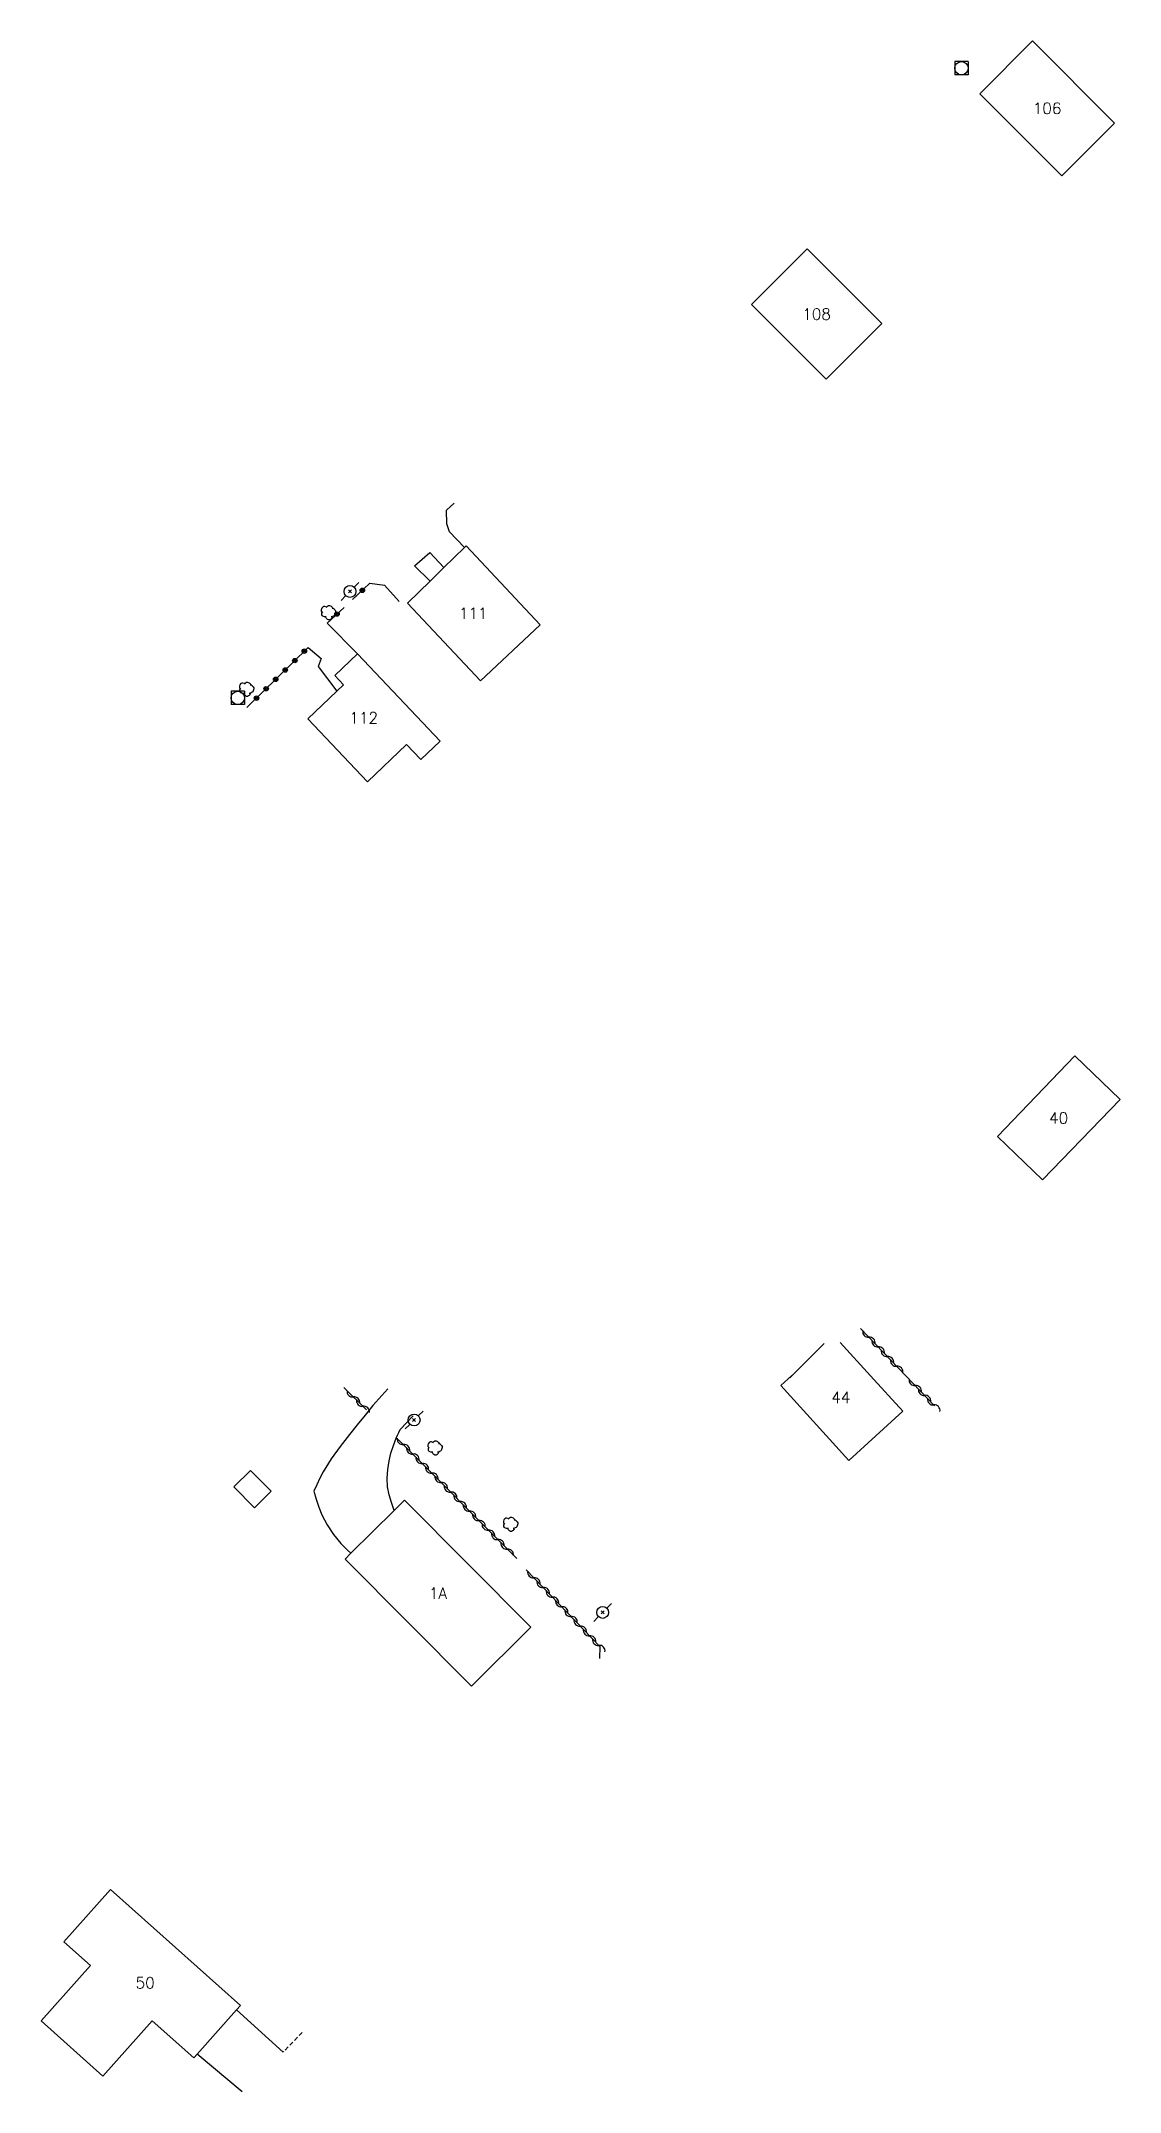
# Model space of a CAD drawing. Header units: millimetres. Extents: x 122999 to 123962, y 124009 to 125000.
# Drawn here: x 123736.9 to 123857.7, y 124594.9 to 124824.4 of the extents above; entities that cross this region are included whole.
import ezdxf
from ezdxf.enums import TextEntityAlignment as Align

# ---------------------------------------------------------------- set-up
doc = ezdxf.new("R2010")
doc.units = ezdxf.units.MM
doc.linetypes.add('DASHED', pattern=[0.75, 0.5, -0.25])
doc.layers.get('0').update_dxf_attribs({"linetype": 'CONTINUOUS'})
for name, color, linetype in [('W0017', 7, 'CONTINUOUS'), ('W0101', 7, 'CONTINUOUS'), ('W0104', 1, 'CONTINUOUS'), ('W0112', 1, 'DASHED'), ('W0300', 7, 'CONTINUOUS'), ('W0310', 3, 'CONTINUOUS'), ('W0323', 7, 'CONTINUOUS'), ('W0420', 7, 'CONTINUOUS'), ('W0473', 7, 'CONTINUOUS'), ('W0991', 7, 'CONTINUOUS')]:
    doc.layers.add(name, color=color, linetype=linetype)
doc.styles.get("Standard").update_dxf_attribs({"font": 'romans.shx', "width": 0.85})

msp = doc.modelspace()

# ---------------------------------------------------------------- texts
at = {"layer": 'W0991'}
for s, p in [('106', (123849.54, 124816.9)), ('108', (123823.73, 124793.87)), ('111', (123785.3, 124760.38)), ('112', (123773.03, 124748.68)), ('40', (123850.83, 124703.88)), ('44', (123826.45, 124672.6)), ('1A', (123781.35, 124650.68)), ('50', (123748.57, 124607.07))]:
    msp.add_text(s, height=1.25, dxfattribs=at).set_placement(p, align=Align.MIDDLE_CENTER)

# ---------------------------------------------------------------- blocks, each defined once
blk = doc.blocks.new('T473')
for p, q in [((-0.166667, 0.166667), (0.166667, -0.166667)), ((-0.166667, -0.166667), (0.166667, 0.166667)), ((0.500001, 0.500001), (1.000002, 1.000002)), ((-1.000002, -1.000002), (-0.500001, -0.500001))]:
    blk.add_line(p, q)
blk.add_ellipse((0, 0), major_axis=(0.471405, 0.471405), ratio=1, start_param=5.4977871438, end_param=11.780972451)
blk = doc.blocks.new('T300')
for p, q in [((-0.8, 0.51), (-0.86, 0.34)), ((-0.86, 0.34), (-0.86, 0.17)), ((-0.86, 0.17), (-0.74, 0.06)), ((-0.69, 0.63), (-0.8, 0.51)), ((-0.8, -0.06), (-0.74, 0.06)), ((-0.74, 0.06), (-0.69, 0.11)), ((-0.57, 0.69), (-0.69, 0.63)), ((-0.46, 0.69), (-0.57, 0.69)), ((-0.29, 0.63), (-0.46, 0.69)), ((-0.29, 0.63), (-0.17, 0.74)), ((-0.23, 0.57), (-0.29, 0.63)), ((-0.17, 0.74), (-0.06, 0.8)), ((-0.06, 0.8), (0.06, 0.8)), ((0.06, 0.8), (0.23, 0.74)), ((0.23, 0.74), (0.34, 0.63)), ((0.34, 0.63), (0.4, 0.51)), ((0.46, 0.46), (0.34, 0.46)), ((0.4, 0.51), (0.4, 0.46)), ((0.57, 0.4), (0.46, 0.46)), ((0.57, 0.4), (0.69, 0.29)), ((0.69, 0.29), (0.74, 0.17)), ((0.74, 0.06), (0.69, -0.17)), ((0.74, 0.17), (0.74, 0.06)), ((-0.8, -0.17), (-0.8, -0.06)), ((-0.8, -0.23), (-0.8, -0.17)), ((-0.74, -0.34), (-0.8, -0.23)), ((-0.69, -0.4), (-0.74, -0.34)), ((-0.51, -0.46), (-0.69, -0.4)), ((-0.4, -0.46), (-0.51, -0.46)), ((-0.4, -0.46), (-0.34, -0.46)), ((-0.34, -0.46), (-0.34, -0.4)), ((-0.34, -0.51), (-0.34, -0.46)), ((-0.29, -0.63), (-0.34, -0.51)), ((-0.17, -0.74), (-0.29, -0.63)), ((-0.06, -0.8), (-0.17, -0.74)), ((0.06, -0.8), (-0.06, -0.8)), ((0.17, -0.74), (0.06, -0.8)), ((0.23, -0.69), (0.17, -0.74)), ((0.29, -0.46), (0.23, -0.46)), ((0.29, -0.63), (0.23, -0.69)), ((0.46, -0.4), (0.29, -0.46)), ((0.34, -0.51), (0.29, -0.63)), ((0.34, -0.51), (0.34, -0.46)), ((0.57, -0.34), (0.46, -0.4)), ((0.63, -0.29), (0.57, -0.34)), ((0.69, -0.17), (0.63, -0.29))]:
    blk.add_line(p, q)
blk = doc.blocks.new('T420')
for p, q in [((0.75, 0.75), (-0.75, 0.75)), ((-0.75, 0.75), (-0.75, -0.75)), ((0.75, 0.75), (0.75, -0.75)), ((0.75, -0.75), (-0.75, -0.75))]:
    blk.add_line(p, q)
blk.add_ellipse((0, 0), major_axis=(-0.53, 0.53), ratio=1, start_param=3.926991, end_param=10.210176)
blk = doc.blocks.new('t323o')
at = {"color": 0, "linetype": 'Continuous'}
for radius in [0.25, 0.15]:
    blk.add_circle((0, 0), radius, dxfattribs=at)
blk = doc.blocks.new('t310o')
at = {"color": 0, "linetype": 'Continuous'}
for centre, start, end in [((-0.5, 0.38), 216.8699, 323.1304), ((0.5, -0.37), 36.8699, 143.1303)]:
    blk.add_arc(centre, 0.625, start, end, dxfattribs=at)

# ---------------------------------------------------------------- linework, layer by layer
at = {"layer": 'W0017'}
for points in [[(123784.3, 124767.75), (123782.65, 124769.51), (123782.35, 124770.38), (123782.32, 124771.93), (123783.15, 124772.69)], [(123780.47, 124763.97), (123778.73, 124765.69), (123780.42, 124767.18), (123782, 124765.49)], [(123773.71, 124763.74), (123775.36, 124763.51), (123777, 124761.7)], [(123772.34, 124755.83), (123768.96, 124759.26)], [(123766.83, 124756.56), (123768.26, 124755.32), (123767.94, 124754.41), (123770.04, 124751.66)], [(123774.07, 124671.71), (123775.75, 124673.55)], [(123774.07, 124671.71), (123773.19, 124670.63), (123772.3, 124669.55), (123771.44, 124668.45), (123770.4, 124667.09), (123769.4, 124665.71), (123768.5, 124664.26), (123768.13, 124663.55), (123767.79, 124662.82), (123767.45, 124662.09), (123767.73, 124661.21), (123768.02, 124660.32), (123768.36, 124659.47), (123768.95, 124658.33), (123769.65, 124657.25), (123770.46, 124656.25), (123770.83, 124655.87), (123771.21, 124655.51), (123771.6, 124655.15)], [(123777.11, 124669), (123778.57, 124670.54)], [(123776.44, 124659.96), (123776.16, 124660.83), (123775.88, 124661.71), (123775.7, 124662.59), (123775.66, 124663.56), (123775.72, 124664.54), (123775.87, 124665.5), (123776.08, 124666.36), (123776.36, 124667.21), (123776.68, 124668.04), (123776.82, 124668.36), (123776.96, 124668.68), (123777.11, 124669)], [(123764.01, 124599.32), (123758.81, 124604.03)], [(123759.44, 124594.85), (123754.4, 124599.08)]]:
    msp.add_lwpolyline(points, dxfattribs=at)
at = {"layer": 'W0101'}
for points in [[(123842, 124818.54), (123847.9, 124824.44), (123857.08, 124815.26), (123851.18, 124809.36), (123842, 124818.54)], [(123816.44, 124794.94), (123822.67, 124801.17), (123831.02, 124792.81), (123824.8, 124786.58), (123816.44, 124794.94)], [(123786.1, 124752.81), (123777.95, 124761.5), (123780.47, 124763.97), (123782, 124765.49), (123784.3, 124767.75), (123784.5, 124767.94), (123792.8, 124759.09)], [(123766.77, 124748.55), (123770.04, 124751.66), (123770.79, 124752.36), (123769.79, 124753.41), (123772.34, 124755.83), (123781.6, 124746.07), (123779.44, 124744.01), (123777.84, 124745.69), (123773.45, 124741.52)], [(123857.7, 124705.95), (123849.02, 124696.94), (123843.97, 124701.81), (123852.64, 124710.82)], [(123785.1, 124640.27), (123770.95, 124654.5), (123771.6, 124655.15), (123776.44, 124659.96), (123777.59, 124661.1), (123791.74, 124646.87)], [(123754.03, 124598.67), (123749.36, 124602.83), (123743.83, 124596.63), (123736.91, 124602.8), (123742.44, 124609), (123739.47, 124611.65), (123744.69, 124617.51), (123759.25, 124604.52), (123758.81, 124604.03), (123754.4, 124599.08)]]:
    msp.add_lwpolyline(points, close=True, dxfattribs=at)
for points in [[(123824.57, 124678.65), (123820.72, 124674.78)], [(123829.78, 124675.01), (123826.37, 124678.76)], [(123820.98, 124675.05), (123819.72, 124673.93), (123827.34, 124665.55)], [(123827.34, 124665.55), (123833.38, 124671.05), (123829.78, 124675.01)]]:
    msp.add_lwpolyline(points, dxfattribs=at)
at = {"layer": 'W0104'}
msp.add_lwpolyline([(123758.5, 124662.59), (123760.35, 124664.43), (123762.67, 124662.09), (123760.82, 124660.25)], close=True, dxfattribs=at)
at = {"layer": 'W0112'}
msp.add_lwpolyline([(123766.14, 124601.52), (123764.01, 124599.32)], dxfattribs=at)
at = {"layer": 'W0310'}
for points in [[(123828.65, 124680.31), (123833.74, 124675)], [(123770.81, 124673.7), (123773.35, 124671.21)], [(123833.74, 124675), (123836.95, 124671.65), (123836.95, 124671.65), (123836.95, 124671.65)], [(123776.91, 124667.9), (123790.16, 124654.55)], [(123791.23, 124653.29), (123799.46, 124644.73), (123799.42, 124643.38)]]:
    msp.add_lwpolyline(points, dxfattribs=at)
at = {"layer": 'W0323'}
for points in [[(123771.79, 124761.93), (123772.29, 124762.4), (123773.71, 124763.74)], [(123768.96, 124759.26), (123770.85, 124761.04)], [(123766.83, 124756.56), (123759.96, 124749.83)]]:
    msp.add_lwpolyline(points, dxfattribs=at)

# ---------------------------------------------------------------- block references
at = {"layer": 'W0300'}
for p in [(123769.15, 124760.44), (123759.98, 124751.87), (123781.07, 124666.94), (123789.53, 124658.39)]:
    msp.add_blockref('T300', p, dxfattribs=at)
at = {"layer": 'W0310'}
for p, rotation in [((123829.59, 124679.33), 313.7881546343834), ((123830.63, 124678.25), 313.7881546343834), ((123831.66, 124677.17), 313.7881546343834), ((123832.7, 124676.08), 313.7881546343834), ((123771.88, 124672.65), 315.5477441112006), ((123834.78, 124673.92), 313.7774098079005), ((123835.82, 124672.83), 313.7774098079005), ((123772.95, 124671.6), 315.5477441112006), ((123836.85, 124671.75), 313.7774098079005), ((123777.48, 124667.33), 314.7846033474116), ((123778.54, 124666.26), 314.7846033474116), ((123779.59, 124665.2), 314.7846033474116), ((123780.65, 124664.13), 314.7846033474116), ((123781.71, 124663.07), 314.7846033474116), ((123782.76, 124662), 314.7846033474116), ((123783.82, 124660.94), 314.7846033474116), ((123784.88, 124659.87), 314.7846033474116), ((123785.93, 124658.81), 314.7846033474116), ((123786.99, 124657.74), 314.7846033474116), ((123788.05, 124656.68), 314.7846033474116), ((123789.1, 124655.61), 314.7846033474116), ((123792.08, 124652.41), 313.8740218509114), ((123793.12, 124651.33), 313.8740218509114), ((123794.16, 124650.25), 313.8740218509114), ((123795.2, 124649.17), 313.8740218509114), ((123796.24, 124648.08), 313.8740218509114), ((123797.27, 124647), 313.8740218509114), ((123798.31, 124645.92), 313.8740218509114), ((123799.35, 124644.84), 313.8740218509114)]:
    msp.add_blockref('t310o', p, dxfattribs=dict(at, rotation=rotation))
at = {"layer": 'W0323'}
for p, rotation in [((123772.88, 124762.95), 43.32443659940517), ((123770.05, 124760.29), 43.31843752923357), ((123766.39, 124756.13), 224.4404726191428), ((123763.18, 124752.98), 224.4404726191428), ((123764.25, 124754.03), 224.4404726191428), ((123765.32, 124755.08), 224.4404726191428), ((123761.03, 124750.88), 224.4404726191428), ((123762.11, 124751.93), 224.4404726191428)]:
    msp.add_blockref('t323o', p, dxfattribs=dict(at, rotation=rotation))
at = {"layer": 'W0420'}
for p in [(123839.95, 124821.39), (123758.94, 124750.91)]:
    msp.add_blockref('T420', p, dxfattribs=at)
at = {"layer": 'W0473'}
for p in [(123771.5, 124762.82), (123778.68, 124670.07), (123799.79, 124648.53)]:
    msp.add_blockref('T473', p, dxfattribs=at)

msp.set_redraw_order([(e.dxf.handle, doc.entitydb.next_handle()) for e in msp.query("TEXT MTEXT ATTDEF DIMENSION ARC_DIMENSION")])  # texts and dimensions are drawn at this point

doc.saveas('drawing.dxf')
